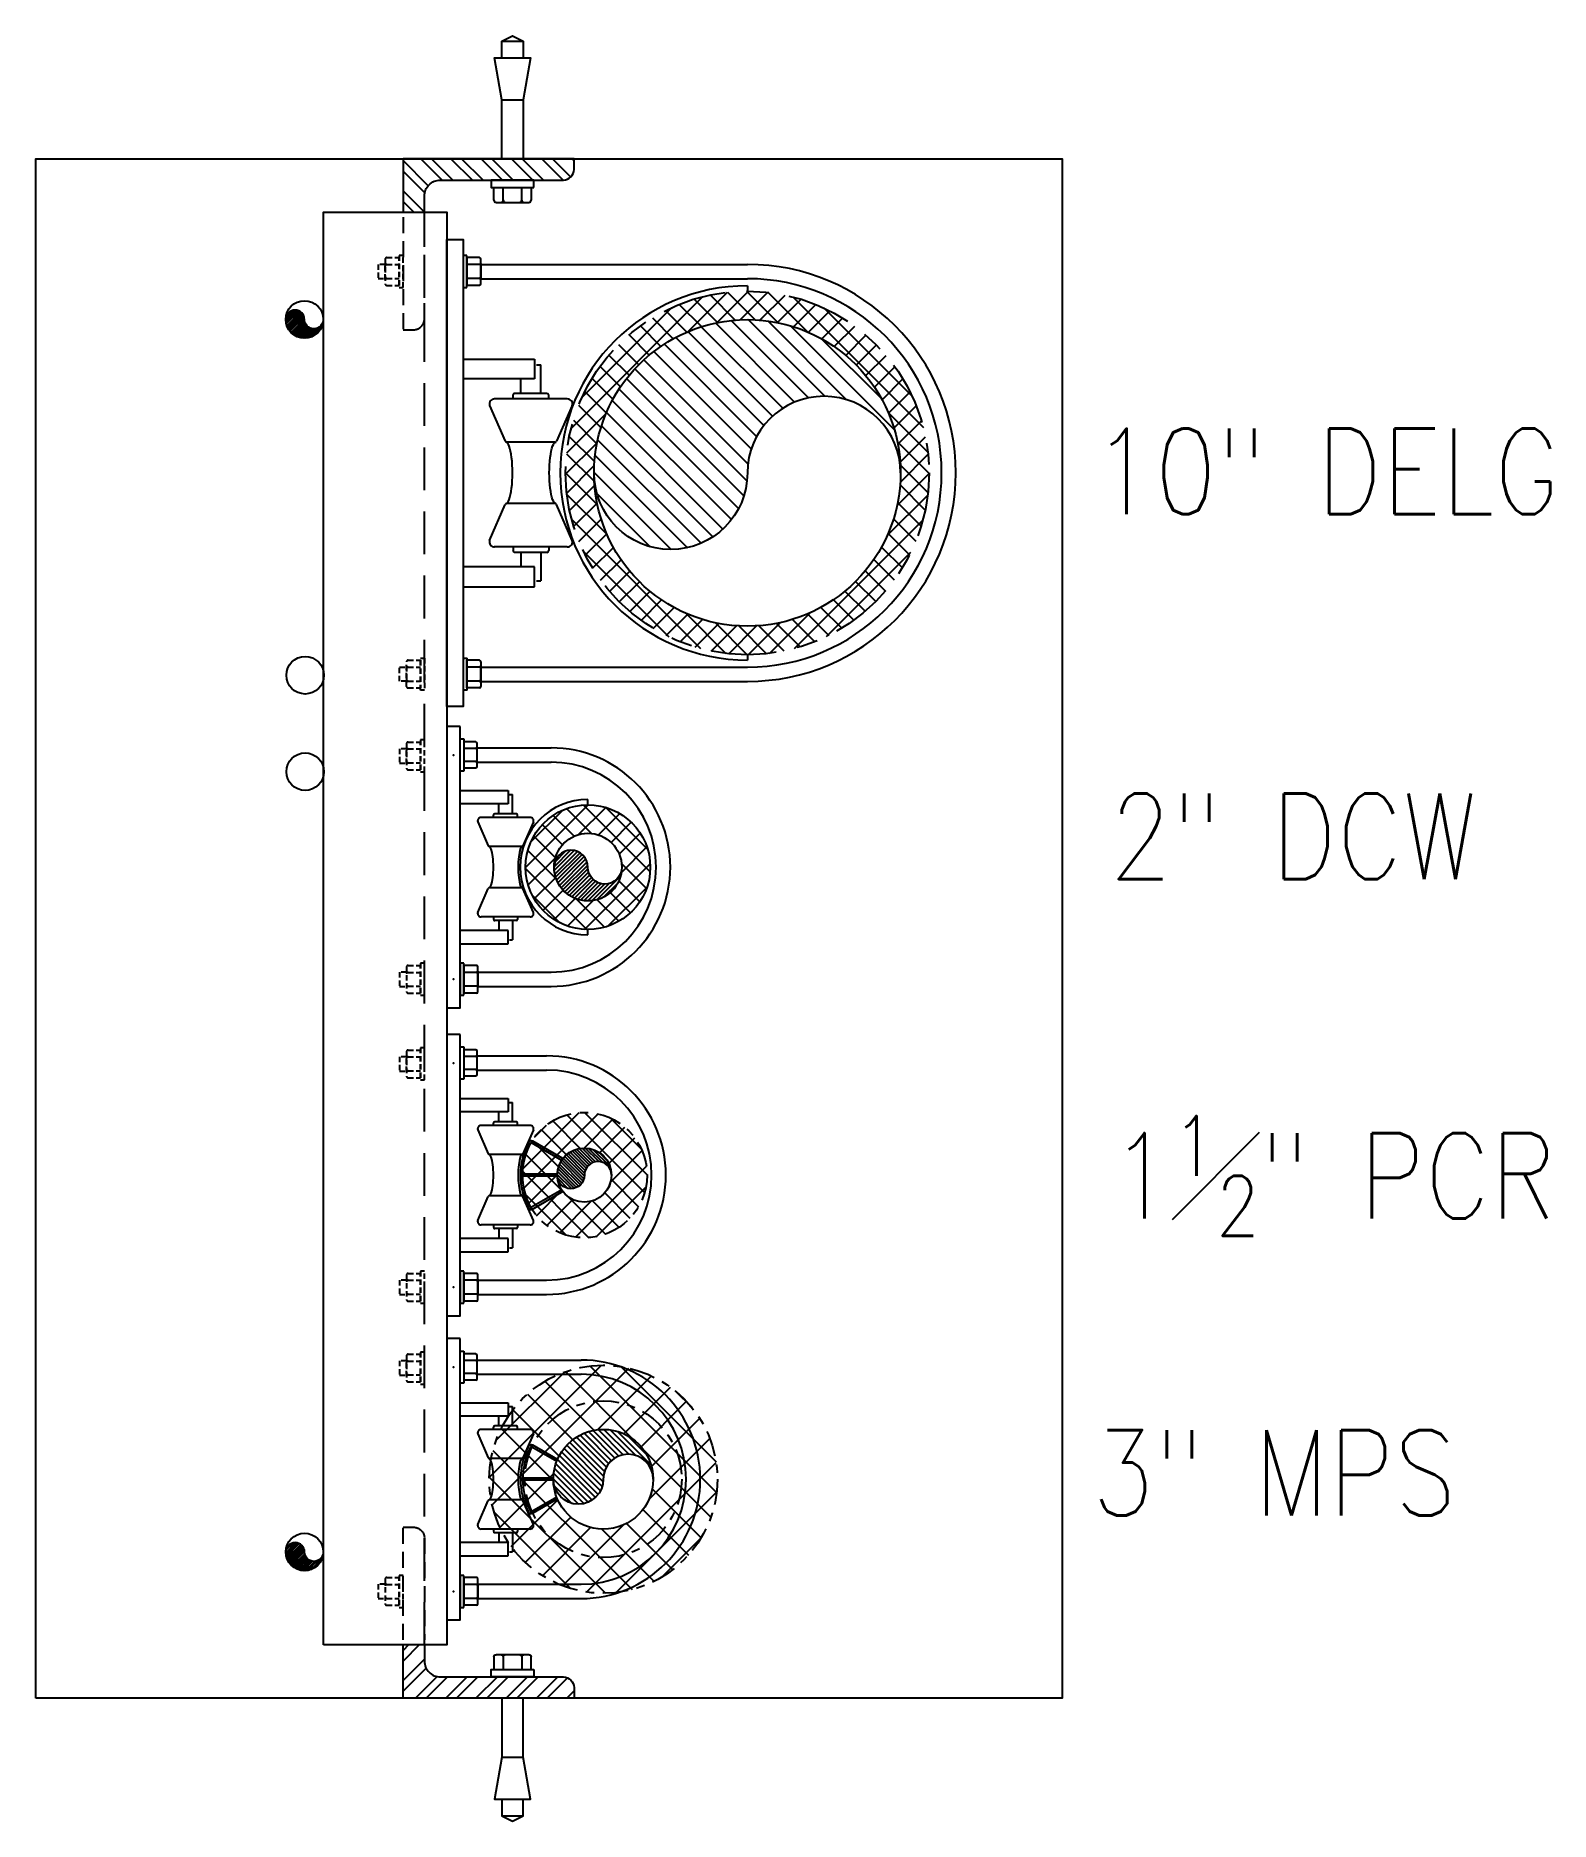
# Model space of a CAD drawing. Header units: inches. Extents: x 414 to 3373, y -413 to 990.
# Drawn here: x 2984.8 to 3037.9, y 361 to 423.7 of the extents above; entities that cross this region are included whole.
import ezdxf

# ---------------------------------------------------------------- set-up
doc = ezdxf.new("R2010")
doc.units = ezdxf.units.IN
doc.header["$LTSCALE"] = 48
doc.header["$MEASUREMENT"] = 0
for name, pattern in [('COLDW', [0.5625, 0.1875, -0.0625, 0.0625, -0.0625, 0.1875]), ('HIDDEN16', [0.023438, 0.015625, -0.007812]), ('HIDDEN8', [0.046875, 0.03125, -0.015625])]:
    doc.linetypes.add(name, pattern=pattern)
for name, color, linetype in [('mu-exst-text', 253, 'Continuous'), ('MU-HDDN', 253, 'HIDDEN16'), ('MU-NEW-PIPE', 200, 'Continuous'), ('MU-PIPE', 201, 'Continuous'), ('MU-SPPT-PIPE', 12, 'Continuous'), ('MU-UTIL', 10, 'Continuous')]:
    doc.layers.add(name, color=color, linetype=linetype)
doc.styles.get("Standard").update_dxf_attribs({"font": 'romans.shx', "width": 0.85})

msp = doc.modelspace()

# ---------------------------------------------------------------- texts
at = {"layer": 'mu-exst-text', "char_height": 3, "width": 38.079745106, "attachment_point": 1}
for s, insert in [('10" DELG', (3021.80788986, 409.8869162)), ('\\A1;2" DCW', (3022.41279949, 397.08984643)), ('\\A1;1{\\H0.7x;\\S1#2;}" PCR', (3022.43447209, 385.77902017)), ('3" MPS', (3021.79918959, 374.76312844))]:
    msp.add_mtext(s, dxfattribs=dict(at, insert=insert))

# ---------------------------------------------------------------- blocks, each defined once
blk = doc.blocks.new('4_6 pipe roll')
for p, q in [((-1.747, 2.924), (-1.747, 1.202)), ((-1.592, 3.044), (-0.749, 2.672)), ((-0.725, 2.634), (-0.725, 1.491)), ((0.725, 2.634), (0.725, 1.491)), ((1.592, 3.044), (0.749, 2.672)), ((1.747, 2.924), (1.747, 1.202)), ((-2.688, 2.154), (-2.22, 2.154)), ((-2.688, 0.468), (-2.688, 2.154)), ((-1.876, 2.299), (-2.55, 2.299)), ((-2.55, 2.194), (-2.55, 2.299)), ((-2.22, 2.154), (-2.22, 0.468)), ((-1.876, 2.444), (-1.876, 1.682)), ((-1.747, 2.485), (-1.835, 2.485)), ((1.747, 2.485), (1.835, 2.485)), ((1.876, 2.444), (1.876, 1.682)), ((1.876, 2.299), (2.55, 2.299)), ((2.22, 2.154), (2.22, 0.468)), ((2.688, 2.154), (2.22, 2.154)), ((2.55, 2.194), (2.55, 2.299)), ((2.688, 0.468), (2.688, 2.154)), ((-1.876, 1.827), (-2.22, 1.827)), ((-1.747, 1.641), (-1.835, 1.641)), ((-1.592, 1.083), (-0.749, 1.455)), ((1.592, 1.083), (0.749, 1.455)), ((1.747, 1.641), (1.835, 1.641)), ((1.876, 1.827), (2.22, 1.827))]:
    blk.add_line(p, q)
at = {"flags": 128}
blk.add_lwpolyline([(-4.938, 0.468), (-4.938, 0), (4.938, 0), (4.938, 0.468)], close=True, dxfattribs=at)
for centre, radius, start, end in [((-1.624, 2.924), 0.123, 75.24565, 180), ((-0.766, 2.634), 0.0411, 0, 65.37954), ((0.766, 2.634), 0.0411, 114.62046, 180), ((1.624, 2.924), 0.123, 0, 104.75435), ((-1.835, 2.444), 0.0411, 90, 180), ((1.835, 2.444), 0.0411, 0, 90), ((-1.835, 1.682), 0.0411, 180, 270), ((-0.766, 1.492), 0.0411, 294.62046, 360), ((0.766, 1.492), 0.0411, 180, 245.37954), ((1.835, 1.682), 0.0411, 270, 0), ((-1.624, 1.202), 0.123, 180, 284.75435), ((1.624, 1.202), 0.123, 255.24565, 0)]:
    blk.add_arc(centre, radius, start, end)
blk.add_ellipse((0, 2.655), major_axis=(-0.725, 0), ratio=0.213035, start_param=0, end_param=3.141593)
at = {"extrusion": (0, 0, -1)}
blk.add_ellipse((0, 1.47), major_axis=(-0.725, 0), ratio=0.213035, start_param=0, end_param=3.141593, dxfattribs=at)
at = {"color": 8}
for p in [(-3.937, 0.234), (3.938, 0.234)]:
    blk.add_point(p, dxfattribs=at)
blk = doc.blocks.new('a_nut')
for p, q in [((0, 0.87), (0, -0.87)), ((0.78, 0.87), (0, 0.87)), ((0.78, 0.43), (0, 0.43)), ((0.88, -0.77), (0.88, 0.77)), ((0.78, -0.43), (0, -0.43)), ((0.78, -0.87), (0, -0.87))]:
    blk.add_line(p, q)
for centre, start, end in [((0.78, 0.77), 0, 90), ((0.78, 0.53), 270, 0), ((0.78, 0.34), 0, 90), ((0.78, -0.34), 270, 0), ((0.78, -0.53), 0, 90), ((0.78, -0.77), 270, 0)]:
    blk.add_arc(centre, 0.0938, start, end)
blk = doc.blocks.new('a_wash')
blk.add_lwpolyline([(-0.177, -1), (0, -1), (0, 1), (-0.177, 1)], close=True)
blk = doc.blocks.new('a_head')
for p, q in [((-0.594, 0.866), (0, 0.866)), ((0, 0.866), (0, -0.866)), ((-0.688, 0.772), (-0.688, -0.772)), ((-0.594, 0.433), (0, 0.433)), ((-0.594, -0.433), (0, -0.433)), ((0, -0.866), (-0.594, -0.866))]:
    blk.add_line(p, q)
for centre, start, end in [((-0.594, 0.772), 90, 180), ((-0.594, 0.527), 180, 270), ((-0.594, 0.339), 90, 180), ((-0.594, -0.339), 180, 270), ((-0.594, -0.527), 90, 180), ((-0.594, -0.772), 180, 270)]:
    blk.add_arc(centre, 0.0938, start, end)
blk = doc.blocks.new('l4x4x1-2hddn')
h = blk.add_hatch()
h.set_pattern_fill('STEEL', color=253, scale=4, style=0)
h.set_pattern_definition([(45, (-63.09926, -231.9893), (-0.3535534, 0.3535534), []), (45, (-63.09926, -231.7393), (-0.3535534, 0.3535534), [])])
edge = h.paths.add_edge_path()
edge.add_line((1.25, 0), (1.25, 0.5))
edge.add_line((1.25, 0.5), (0.875, 0.5))
edge.add_arc((0.875, 0.875), 0.375, 180, 270, ccw=False)
edge.add_line((0.5, 0.875), (0.5, 3.75))
edge.add_arc((0.25, 3.75), 0.25, 0, 90)
edge.add_line((0.25, 4), (0, 4))
edge.add_line((0, 4), (0, 0))
edge.add_line((0, 0), (1.25, 0))
at = {"color": 11}
blk.add_lwpolyline([(1.25, 0.5), (0.875, 0.5, -0.414214), (0.5, 0.875), (0.5, 3.75, 0.414214), (0.25, 4), (0, 4), (0, 0), (1.25, 0)], format="xyb", dxfattribs=at)
at = {"color": 14, "linetype": 'HIDDEN8', "ltscale": 0.25}
blk.add_lwpolyline([(1.365, 0), (4, 0), (4, 0.25, 0.414214), (3.75, 0.5), (1.365, 0.5)], format="xyb", dxfattribs=at)

# ---------------------------------------------------------------- hatches: boundary and pattern name
at = {"layer": 'MU-NEW-PIPE'}
h = msp.add_hatch(dxfattribs=at)
h.set_pattern_fill('_USER', color=251, scale=0.054792, angle=-45, style=0, pattern_type=0)
h.set_pattern_definition([(45, (2543.517546, -123.09887), (0.038743559, -0.038743559), [])])
edge = h.paths.add_edge_path()
edge.add_arc((2994.17988679, 413.71590598), 0.6575, 180, 360, ccw=False)
edge.add_arc((2993.85113679, 413.71590598), 0.32875, 0, 180, ccw=False)
edge.add_arc((2994.50863679, 413.71590598), 0.32875, 180, 360)
h = msp.add_hatch(dxfattribs=at)
h.set_pattern_fill('ANSI37', color=253, scale=4, angle=-90, style=0)
h.set_pattern_definition([(315, (3015.5804, -2979.47934), (0.35355339, 0.35355339), []), (45, (3015.5804, -2979.47934), (-0.35355339, 0.35355339), [])])
edge = h.paths.add_edge_path()
edge.add_arc((3003.9969489, 383.70393491), 2.2, -90, 270)
edge = h.paths.add_edge_path(flags=16)
edge.add_arc((3003.9969489, 383.70393491), 0.95, -90, 270)
h = msp.add_hatch(dxfattribs=at)
h.set_pattern_fill('_USER', color=252, scale=0.079167, angle=-45, style=0, pattern_type=0)
h.set_pattern_definition([(315, (3013.50231, -2979.3284), (0.0559792868, 0.0559792868), [])])
edge = h.paths.add_edge_path()
edge.add_arc((3003.9969489, 383.70393491), 0.95, 0, 180)
edge.add_arc((3003.5219489, 383.70393491), 0.475, 180, 360)
edge.add_arc((3004.4719489, 383.70393491), 0.475, 0.0000000001, 179.9999999999, ccw=False)
h = msp.add_hatch(dxfattribs=at)
h.set_pattern_fill('ANSI37', color=253, scale=6, angle=-90, style=0)
h.set_pattern_definition([(315, (3003.8528, -2989.18726), (0.53033009, 0.53033009), []), (45, (3003.8528, -2989.18726), (-0.53033009, 0.53033009), [])])
edge = h.paths.add_edge_path(flags=16)
edge.add_arc((3004.66066822, 373.03730214), 1.75, -90, 270)
edge = h.paths.add_edge_path()
edge.add_arc((3004.66066822, 373.03730214), 4, -90, 270)
h = msp.add_hatch(dxfattribs=at)
h.set_pattern_fill('_USER', color=252, scale=0.145833, angle=-45, style=0, pattern_type=0)
h.set_pattern_definition([(315, (3003.8528, -2989.18726), (0.103119739, 0.103119739), [])])
edge = h.paths.add_edge_path()
edge.add_arc((3004.66066822, 373.03730214), 1.75, 0, 180)
edge.add_arc((3003.78566822, 373.03730214), 0.875, 180, 360)
edge.add_arc((3005.53566822, 373.03730214), 0.875, 0, 180, ccw=False)
h = msp.add_hatch(dxfattribs=at)
h.set_pattern_fill('_USER', color=251, scale=0.054792, angle=-45, style=0, pattern_type=0)
h.set_pattern_definition([(45, (2543.51975, -166.32859), (0.038743559, -0.038743559), [])])
edge = h.paths.add_edge_path()
edge.add_arc((2994.18208893, 370.48618749), 0.6575, 180, 360, ccw=False)
edge.add_arc((2993.85333893, 370.48618749), 0.32875, 0, 180, ccw=False)
edge.add_arc((2994.51083893, 370.48618749), 0.32875, 180, 360)
at = {"layer": 'MU-PIPE'}
h = msp.add_hatch(dxfattribs=at)
h.set_pattern_fill('ANSI37', color=253, scale=4, angle=-90, style=0)
h.set_pattern_definition([(315, (2368.7305, 1824.9968), (0.35355339, 0.35355339), []), (45, (2368.7305, 1824.9968), (-0.35355339, 0.35355339), [])])
edge = h.paths.add_edge_path(flags=16)
edge.add_arc((3009.71338223, 408.33253117), 5.375, -90, 270)
edge = h.paths.add_edge_path()
edge.add_arc((3009.71338223, 408.33253117), 6.375, -90, 270)
h = msp.add_hatch(dxfattribs=at)
h.set_pattern_fill('_USER', color=252, scale=0.447917, angle=-45, style=0, pattern_type=0)
h.set_pattern_definition([(315, (2368.7305, 1824.9968), (0.31672491, 0.31672491), [])])
edge = h.paths.add_edge_path()
edge.add_arc((3009.71338223, 408.33253117), 5.375, 0, 180)
edge.add_arc((3007.02588223, 408.33253117), 2.6875, 180, 360)
edge.add_arc((3012.40088223, 408.33253117), 2.6875, 0, 180, ccw=False)
h = msp.add_hatch(dxfattribs=at)
h.set_pattern_fill('ANSI37', color=253, scale=4, angle=-90, style=0)
h.set_pattern_definition([(45, (2546.5393, -128.07225), (0.3535534, -0.3535534), []), (315, (2546.5393, -128.07225), (-0.3535534, -0.3535534), [])])
edge = h.paths.add_edge_path()
edge.add_arc((3004.12067334, 394.50586883), 2.1875, 90, 450, ccw=False)
edge = h.paths.add_edge_path(flags=16)
edge.add_arc((3004.12067334, 394.50586883), 1.1875, 90, 450, ccw=False)
h = msp.add_hatch(dxfattribs=at)
h.set_pattern_fill('_USER', color=252, scale=0.098958, angle=-45, style=0, pattern_type=0)
h.set_pattern_definition([(45, (2546.53928, -128.07225), (0.069974109, -0.069974109), [])])
edge = h.paths.add_edge_path()
edge.add_arc((3004.12067334, 394.50586883), 1.1875, 180, 360, ccw=False)
edge.add_arc((3003.52692334, 394.50586883), 0.59375, 0, 180, ccw=False)
edge.add_arc((3004.71442334, 394.50586883), 0.59375, 180, 360)

# ---------------------------------------------------------------- linework, layer by layer
for p, q in [((3001.10144517, 423.47876931), (3001.85144517, 423.47876931)), ((2999.87981914, 415.95865315), (2999.74727081, 415.95865315)), ((2999.74727081, 415.95865315), (2999.74727081, 414.83536216)), ((2999.87981914, 414.83536216), (2999.87981914, 415.95865315)), ((2999.87981914, 415.88340692), (2999.87981914, 414.91060839)), ((3000.31860468, 415.88340692), (2999.87981914, 415.88340692)), ((3000.37125895, 414.96326266), (3000.37125895, 415.83075266)), ((3000.31860468, 415.64020729), (2999.87981914, 415.64020729)), ((3000.37125895, 415.6778304), (3000.37125895, 415.11618491)), ((2999.74727081, 414.83536216), (2999.87981914, 414.83536216)), ((3000.31860468, 415.15380802), (2999.87981914, 415.15380802)), ((3000.31860468, 414.91060839), (2999.87981914, 414.91060839)), ((2999.75586339, 401.83708193), (2999.88841173, 401.83708193)), ((2999.75586339, 400.71379095), (2999.75586339, 401.83708193)), ((2999.87981914, 401.83708193), (2999.87981914, 400.71379095)), ((2999.87981914, 400.78903718), (2999.87981914, 401.76183571)), ((3000.31860468, 401.76183571), (2999.87981914, 401.76183571)), ((3000.31860468, 401.51863607), (2999.87981914, 401.51863607)), ((3000.37125895, 401.70918144), (3000.37125895, 400.84169144)), ((3000.37125895, 400.9946137), (3000.37125895, 401.55625919)), ((3000.31860468, 401.03223681), (2999.87981914, 401.03223681)), ((2999.88841173, 400.71379095), (2999.75586339, 400.71379095)), ((3000.31860468, 400.78903718), (2999.87981914, 400.78903718)), ((2999.64181659, 399.00027797), (2999.77436493, 399.00027797)), ((2999.64181659, 397.87698698), (2999.64181659, 399.00027797)), ((2999.77436493, 399.00027797), (2999.77436493, 397.87698698)), ((3000.26580473, 398.68833176), (3002.83015915, 398.68833176)), ((2999.77436493, 397.87698698), (2999.64181659, 397.87698698)), ((3000.26580473, 398.1889332), (3002.83015915, 398.1889332)), ((2999.77436493, 391.13475068), (2999.64181659, 391.13475068)), ((2999.64181659, 391.13475068), (2999.64181659, 390.0114597)), ((2999.77436493, 390.0114597), (2999.77436493, 391.13475068)), ((2999.77436493, 391.05950445), (2999.77436493, 390.08670592)), ((3000.21315047, 391.05950445), (2999.77436493, 391.05950445)), ((3000.21315047, 390.81630482), (2999.77436493, 390.81630482)), ((3000.26580473, 390.13936019), (3000.26580473, 391.00685019)), ((3000.26580473, 390.85392793), (3000.26580473, 390.29228244)), ((3000.26580473, 390.82280447), (3002.83015915, 390.82280447)), ((3000.21315047, 390.32990555), (2999.77436493, 390.32990555)), ((3000.26580473, 390.32340591), (3002.83015915, 390.32340591)), ((2999.64181659, 390.0114597), (2999.77436493, 390.0114597)), ((3000.21315047, 390.08670592), (2999.77436493, 390.08670592)), ((2999.64181659, 388.19834405), (2999.77436493, 388.19834405)), ((2999.64181659, 387.07505306), (2999.64181659, 388.19834405)), ((2999.77436493, 388.19834405), (2999.77436493, 387.07505306)), ((3000.26580473, 387.88639783), (3002.67189321, 387.88639783)), ((2999.77436493, 387.07505306), (2999.64181659, 387.07505306)), ((3000.26580473, 387.38699928), (3002.67189321, 387.38699928)), ((2999.77436493, 380.33281676), (2999.64181659, 380.33281676)), ((2999.64181659, 380.33281676), (2999.64181659, 379.20952577)), ((2999.77436493, 379.20952577), (2999.77436493, 380.33281676)), ((2999.77436493, 380.25757053), (2999.77436493, 379.284772)), ((3000.21315047, 380.25757053), (2999.77436493, 380.25757053)), ((3000.26580473, 379.33742627), (3000.26580473, 380.20491626)), ((3000.21315047, 380.0143709), (2999.77436493, 380.0143709)), ((3000.21315047, 379.52797163), (2999.77436493, 379.52797163)), ((3000.26580473, 380.05199401), (3000.26580473, 379.49034852)), ((3000.26580473, 380.02087055), (3002.67189321, 380.02087055)), ((3000.26580473, 379.52147199), (3002.67189321, 379.52147199)), ((2999.64181659, 379.20952577), (2999.77436493, 379.20952577)), ((3000.21315047, 379.284772), (2999.77436493, 379.284772)), ((2999.64181659, 377.53112234), (2999.77436493, 377.53112234)), ((2999.64181659, 376.40783136), (2999.64181659, 377.53112234)), ((2999.77436493, 377.53112234), (2999.77436493, 376.40783136)), ((3000.26580473, 377.21917613), (3003.88089006, 377.21917613)), ((2999.77436493, 376.40783136), (2999.64181659, 376.40783136)), ((3000.26580473, 376.71977757), (3003.88089006, 376.71977757)), ((2999.77436493, 369.66559505), (2999.64181659, 369.66559505)), ((2999.64181659, 369.66559505), (2999.64181659, 368.54230407)), ((2999.77436493, 368.54230407), (2999.77436493, 369.66559505)), ((2999.77436493, 369.59034882), (2999.77436493, 368.61755029)), ((3000.21315047, 369.59034882), (2999.77436493, 369.59034882)), ((3000.26580473, 368.67020456), (3000.26580473, 369.53769456)), ((3000.21315047, 369.34714919), (2999.77436493, 369.34714919)), ((3000.26580473, 369.3847723), (3000.26580473, 368.82312681)), ((3000.26580473, 369.35364884), (3003.88089006, 369.35364884)), ((2999.64181659, 368.54230407), (2999.77436493, 368.54230407)), ((3000.21315047, 368.86074993), (2999.77436493, 368.86074993)), ((3000.21315047, 368.61755029), (2999.77436493, 368.61755029)), ((3000.26580473, 368.85425028), (3003.88089006, 368.85425028)), ((3001.10144517, 361.22876931), (3001.85144517, 361.22876931))]:
    msp.add_line(p, q)
at = {"color": 12, "linetype": 'HIDDEN8'}
msp.add_line((2998.38576169, 367.22876931), (2998.38576169, 417.47876931), dxfattribs=at)
at = {"color": 254}
for p, q in [((3000.37125895, 415.64503117), (3009.71338223, 415.64503117)), ((3000.37125895, 415.14503117), (3009.71338223, 415.14503117)), ((3000.37125895, 401.52003117), (3009.71338223, 401.52003117)), ((3000.37125895, 401.02003117), (3009.71338223, 401.02003117))]:
    msp.add_line(p, q, dxfattribs=at)
for points in [[(3001.10144517, 422.91626931), (3001.10144517, 423.47876931), (3001.47644517, 423.66626931), (3001.85144517, 423.47876931), (3001.85144517, 422.91626931)], [(3001.10144517, 421.41626931), (3000.8409729, 422.89348094), (3002.11191744, 422.89348094), (3001.85144517, 421.41626931)], [(3001.10144517, 363.29126931), (3000.8409729, 361.81405768), (3002.11191744, 361.81405768), (3001.85144517, 363.29126931)], [(3001.10144517, 361.79126931), (3001.10144517, 361.22876931), (3001.47644517, 361.04126931), (3001.85144517, 361.22876931), (3001.85144517, 361.79126931)]]:
    msp.add_lwpolyline(points)
for points in [[(3001.10144517, 419.35376931), (3001.10144517, 421.41626931), (3001.85144517, 421.41626931), (3001.85144517, 419.35376931)], [(3001.10144517, 365.35376931), (3001.10144517, 363.29126931), (3001.85144517, 363.29126931), (3001.85144517, 365.35376931)]]:
    msp.add_lwpolyline(points, close=True)
at = {"color": 11}
msp.add_lwpolyline([(2994.84576169, 367.22876931), (2994.84576169, 417.47876931), (2999.17476169, 417.47876931), (2999.17476169, 367.22876931)], close=True, dxfattribs=at)
for centre, radius, start, end in [((3000.31860468, 415.83075266), 0.05265426, 0, 90), ((3000.31860468, 415.69286155), 0.05265426, 270, 0), ((3000.31860468, 415.58755302), 0.05265426, 0, 90), ((3000.31860468, 415.20646229), 0.05265426, 270, 0), ((3000.31860468, 415.10115376), 0.05265426, 0, 90), ((3000.31860468, 414.96326266), 0.05265426, 270, 0), ((3000.31860468, 401.70918144), 0.05265426, 0, 90), ((3000.31860468, 401.57129034), 0.05265426, 270, 0), ((3000.31860468, 401.46598181), 0.05265426, 0, 90), ((3000.31860468, 401.08489108), 0.05265426, 270, 0), ((3000.31860468, 400.97958255), 0.05265426, 0, 90), ((3000.31860468, 400.84169144), 0.05265426, 270, 0), ((3002.83015915, 394.50586883), 4.18246292, 270, 90), ((3002.83015915, 394.50586883), 3.68306437, 270, 90), ((3000.21315047, 391.00685019), 0.05265426, 0, 90), ((3000.21315047, 390.86895908), 0.05265426, 270, 0), ((3000.21315047, 390.76365055), 0.05265426, 0, 90), ((3000.21315047, 390.38255982), 0.05265426, 270, 0), ((3000.21315047, 390.27725129), 0.05265426, 0, 90), ((3000.21315047, 390.13936019), 0.05265426, 270, 0), ((3002.67189321, 383.70393491), 4.18246292, 270, 90), ((3002.67189321, 383.70393491), 3.68306437, 270, 90), ((3000.21315047, 380.20491626), 0.05265426, 0, 90), ((3000.21315047, 380.06702516), 0.05265426, 270, 0), ((3000.21315047, 379.96171663), 0.05265426, 0, 90), ((3000.21315047, 379.5806259), 0.05265426, 270, 0), ((3000.21315047, 379.47531737), 0.05265426, 0, 90), ((3000.21315047, 379.33742627), 0.05265426, 270, 0), ((3003.88089006, 373.0367132), 4.18246292, 270, 90), ((3003.88089006, 373.0367132), 3.68306437, 270, 90), ((3000.21315047, 369.53769456), 0.05265426, 0, 90), ((3000.21315047, 369.39980345), 0.05265426, 270, 0), ((3000.21315047, 369.29449492), 0.05265426, 0, 90), ((3000.21315047, 368.91340419), 0.05265426, 270, 0), ((3000.21315047, 368.80809566), 0.05265426, 0, 90), ((3000.21315047, 368.67020456), 0.05265426, 270, 0)]:
    msp.add_arc(centre, radius, start, end)
at = {"layer": 'MU-HDDN', "ltscale": 0.25}
for p, q in [((2997.01177355, 415.83075266), (2997.01177355, 414.96326266)), ((2997.06442782, 415.88340692), (2997.50321336, 415.88340692)), ((2997.50321336, 415.95865315), (2997.50321336, 414.83536216)), ((2997.63576169, 415.95865315), (2997.50321336, 415.95865315)), ((2997.50321336, 414.91060839), (2997.50321336, 415.88340692)), ((2997.63576169, 414.83536216), (2997.63576169, 415.95865315)), ((2997.01177355, 415.64661799), (2996.76605365, 415.64661799)), ((2996.76605365, 415.64661799), (2996.76605365, 415.14739732)), ((2997.01177355, 415.11618491), (2997.01177355, 415.6778304)), ((2997.06442782, 415.64020729), (2997.50321336, 415.64020729)), ((2997.63576169, 414.83536216), (2997.63576169, 415.62811266)), ((2996.76605365, 415.14739732), (2997.01177355, 415.14739732)), ((2997.06442782, 415.15380802), (2997.50321336, 415.15380802)), ((2997.06442782, 414.91060839), (2997.50321336, 414.91060839)), ((2997.50321336, 414.83536216), (2997.63576169, 414.83536216)), ((2997.51605365, 401.02582611), (2997.51605365, 401.52504678)), ((2997.51605365, 401.52504678), (2997.76177355, 401.52504678)), ((2997.76177355, 400.84169144), (2997.76177355, 401.70918144)), ((2997.76177355, 401.55625919), (2997.76177355, 400.9946137)), ((2997.81442782, 401.76183571), (2998.25321336, 401.76183571)), ((2997.81442782, 401.51863607), (2998.25321336, 401.51863607)), ((2998.25321336, 400.71379095), (2998.25321336, 401.83708193)), ((2998.25321336, 401.83708193), (2998.38576169, 401.83708193)), ((2998.25321336, 401.76183571), (2998.25321336, 400.78903718)), ((2998.38576169, 401.83708193), (2998.38576169, 400.71379095)), ((2998.38576169, 401.83708193), (2998.38576169, 401.04433143)), ((2997.76177355, 401.02582611), (2997.51605365, 401.02582611)), ((2997.81442782, 401.03223681), (2998.25321336, 401.03223681)), ((2997.81442782, 400.78903718), (2998.25321336, 400.78903718)), ((2998.38576169, 400.71379095), (2998.25321336, 400.71379095)), ((2998.25321336, 398.96884463), (2998.25321336, 397.84555364)), ((2998.38576169, 398.96884463), (2998.25321336, 398.96884463)), ((2998.38576169, 397.84555364), (2998.38576169, 398.96884463)), ((2997.76177355, 398.65680947), (2997.51605365, 398.65680947)), ((2997.51605365, 398.65680947), (2997.51605365, 398.1575888)), ((2997.76177355, 398.84094413), (2997.76177355, 397.97345414)), ((2997.76177355, 398.12637639), (2997.76177355, 398.68802188)), ((2997.81442782, 398.8935984), (2998.25321336, 398.8935984)), ((2997.81442782, 398.65039877), (2998.25321336, 398.65039877)), ((2998.25321336, 397.92079987), (2998.25321336, 398.8935984)), ((2998.38576169, 397.84555364), (2998.38576169, 398.63830414)), ((2997.51605365, 398.1575888), (2997.76177355, 398.1575888)), ((2997.81442782, 398.1639995), (2998.25321336, 398.1639995)), ((2997.81442782, 397.92079987), (2998.25321336, 397.92079987)), ((2998.25321336, 397.84555364), (2998.38576169, 397.84555364)), ((2997.76177355, 390.82271552), (2997.51605365, 390.82271552)), ((2997.51605365, 390.82271552), (2997.51605365, 390.32349485)), ((2997.76177355, 391.00685019), (2997.76177355, 390.13936019)), ((2997.81442782, 391.05950445), (2998.25321336, 391.05950445)), ((2997.81442782, 390.81630482), (2998.25321336, 390.81630482)), ((2998.25321336, 391.13475068), (2998.25321336, 390.0114597)), ((2998.38576169, 391.13475068), (2998.25321336, 391.13475068)), ((2998.25321336, 390.08670592), (2998.25321336, 391.05950445)), ((2998.38576169, 390.0114597), (2998.38576169, 391.13475068)), ((2998.38576169, 390.0114597), (2998.38576169, 390.8042102)), ((2997.51605365, 390.32349485), (2997.76177355, 390.32349485)), ((2997.81442782, 390.32990555), (2998.25321336, 390.32990555)), ((2997.81442782, 390.08670592), (2998.25321336, 390.08670592)), ((2998.25321336, 390.0114597), (2998.38576169, 390.0114597)), ((2997.76177355, 387.85487555), (2997.51605365, 387.85487555)), ((2997.51605365, 387.85487555), (2997.51605365, 387.35565488)), ((2997.76177355, 388.03901021), (2997.76177355, 387.17152021)), ((2997.76177355, 387.32444247), (2997.76177355, 387.88608796)), ((2997.81442782, 388.09166448), (2998.25321336, 388.09166448)), ((2997.81442782, 387.84846485), (2998.25321336, 387.84846485)), ((2998.25321336, 388.16691071), (2998.25321336, 387.04361972)), ((2998.38576169, 388.16691071), (2998.25321336, 388.16691071)), ((2998.25321336, 387.11886595), (2998.25321336, 388.09166448)), ((2998.38576169, 387.04361972), (2998.38576169, 388.16691071)), ((2998.38576169, 387.04361972), (2998.38576169, 387.83637022)), ((2997.51605365, 387.35565488), (2997.76177355, 387.35565488)), ((2997.81442782, 387.36206558), (2998.25321336, 387.36206558)), ((2997.81442782, 387.11886595), (2998.25321336, 387.11886595)), ((2998.25321336, 387.04361972), (2998.38576169, 387.04361972)), ((2997.76177355, 380.20491626), (2997.76177355, 379.33742627)), ((2997.81442782, 380.25757053), (2998.25321336, 380.25757053)), ((2998.25321336, 380.33281676), (2998.25321336, 379.20952577)), ((2998.38576169, 380.33281676), (2998.25321336, 380.33281676)), ((2998.25321336, 379.284772), (2998.25321336, 380.25757053)), ((2998.38576169, 379.20952577), (2998.38576169, 380.33281676)), ((2997.76177355, 380.0207816), (2997.51605365, 380.0207816)), ((2997.51605365, 380.0207816), (2997.51605365, 379.52156093)), ((2997.51605365, 379.52156093), (2997.76177355, 379.52156093)), ((2997.81442782, 380.0143709), (2998.25321336, 380.0143709)), ((2997.81442782, 379.52797163), (2998.25321336, 379.52797163)), ((2998.38576169, 379.20952577), (2998.38576169, 380.00227627)), ((2997.81442782, 379.284772), (2998.25321336, 379.284772)), ((2998.25321336, 379.20952577), (2998.38576169, 379.20952577)), ((2997.76177355, 377.18765384), (2997.51605365, 377.18765384)), ((2997.51605365, 377.18765384), (2997.51605365, 376.68843317)), ((2997.76177355, 377.3717885), (2997.76177355, 376.50429851)), ((2997.76177355, 376.65722076), (2997.76177355, 377.21886625)), ((2997.81442782, 377.42444277), (2998.25321336, 377.42444277)), ((2997.81442782, 377.18124314), (2998.25321336, 377.18124314)), ((2998.25321336, 377.499689), (2998.25321336, 376.37639801)), ((2998.38576169, 377.499689), (2998.25321336, 377.499689)), ((2998.25321336, 376.45164424), (2998.25321336, 377.42444277)), ((2998.38576169, 376.37639801), (2998.38576169, 377.499689)), ((2998.38576169, 376.37639801), (2998.38576169, 377.16914851)), ((2997.51605365, 376.68843317), (2997.76177355, 376.68843317)), ((2997.81442782, 376.69484387), (2998.25321336, 376.69484387)), ((2997.81442782, 376.45164424), (2998.25321336, 376.45164424)), ((2998.25321336, 376.37639801), (2998.38576169, 376.37639801)), ((2997.01177355, 369.53769456), (2997.01177355, 368.67020456)), ((2997.06442782, 369.59034882), (2997.50321336, 369.59034882)), ((2997.50321336, 369.66559505), (2997.50321336, 368.54230407)), ((2997.63576169, 369.66559505), (2997.50321336, 369.66559505)), ((2997.50321336, 368.61755029), (2997.50321336, 369.59034882)), ((2997.63576169, 368.54230407), (2997.63576169, 369.66559505)), ((2997.01177355, 369.35355989), (2996.76605365, 369.35355989)), ((2996.76605365, 369.35355989), (2996.76605365, 368.85433922)), ((2997.06442782, 369.34714919), (2997.50321336, 369.34714919)), ((2997.63576169, 368.54230407), (2997.63576169, 369.33505457)), ((2996.76605365, 368.85433922), (2997.01177355, 368.85433922)), ((2997.06442782, 368.86074993), (2997.50321336, 368.86074993)), ((2997.06442782, 368.61755029), (2997.50321336, 368.61755029)), ((2997.50321336, 368.54230407), (2997.63576169, 368.54230407))]:
    msp.add_line(p, q, dxfattribs=at)
for centre, start, end in [((2997.06442782, 415.83075266), 90, 180), ((2997.06442782, 415.69286155), 180, 270), ((2997.06442782, 415.58755302), 90, 180), ((2997.06442782, 415.20646229), 180, 270), ((2997.06442782, 415.10115376), 90, 180), ((2997.06442782, 414.96326266), 180, 270), ((2997.81442782, 401.70918144), 90, 180), ((2997.81442782, 401.57129034), 180, 270), ((2997.81442782, 401.46598181), 90, 180), ((2997.81442782, 401.08489108), 180, 270), ((2997.81442782, 400.97958255), 90, 180), ((2997.81442782, 400.84169144), 180, 270), ((2997.81442782, 398.84094413), 90, 180), ((2997.81442782, 398.70305303), 180, 270), ((2997.81442782, 398.5977445), 90, 180), ((2997.81442782, 398.21665377), 180, 270), ((2997.81442782, 398.11134524), 90, 180), ((2997.81442782, 397.97345414), 180, 270), ((2997.81442782, 391.00685019), 90, 180), ((2997.81442782, 390.86895908), 180, 270), ((2997.81442782, 390.76365055), 90, 180), ((2997.81442782, 390.38255982), 180, 270), ((2997.81442782, 390.27725129), 90, 180), ((2997.81442782, 390.13936019), 180, 270), ((2997.81442782, 388.03901021), 90, 180), ((2997.81442782, 387.90111911), 180, 270), ((2997.81442782, 387.79581058), 90, 180), ((2997.81442782, 387.41471985), 180, 270), ((2997.81442782, 387.30941132), 90, 180), ((2997.81442782, 387.17152021), 180, 270), ((2997.81442782, 380.20491626), 90, 180), ((2997.81442782, 380.06702516), 180, 270), ((2997.81442782, 379.96171663), 90, 180), ((2997.81442782, 379.5806259), 180, 270), ((2997.81442782, 379.47531737), 90, 180), ((2997.81442782, 379.33742627), 180, 270), ((2997.81442782, 377.3717885), 90, 180), ((2997.81442782, 377.2338974), 180, 270), ((2997.81442782, 377.12858887), 90, 180), ((2997.81442782, 376.74749814), 180, 270), ((2997.81442782, 376.64218961), 90, 180), ((2997.81442782, 376.50429851), 180, 270), ((2997.06442782, 369.53769456), 90, 180), ((2997.06442782, 369.39980345), 180, 270), ((2997.06442782, 369.29449492), 90, 180), ((2997.06442782, 368.91340419), 180, 270), ((2997.06442782, 368.80809566), 90, 180), ((2997.06442782, 368.67020456), 180, 270)]:
    msp.add_arc(centre, 0.05265426, start, end, dxfattribs=at)
at = {"layer": 'MU-NEW-PIPE'}
for points in [[(2994.83738679, 413.71590598, -1), (2994.17988679, 413.71590598, 1), (2993.52238679, 413.71590598, 1)], [(3004.9469489, 383.70393491, 1), (3003.9969489, 383.70393491, -1), (3003.0469489, 383.70393491, -1)], [(3006.41066822, 373.03730214, 1), (3004.66066822, 373.03730214, -1), (3002.91066822, 373.03730214, -1)], [(2994.83958893, 370.48618749, -1), (2994.18208893, 370.48618749, 1), (2993.52458893, 370.48618749, 1)]]:
    msp.add_lwpolyline(points, format="xyb", dxfattribs=at)
for centre, radius in [((2994.17988679, 413.71590598), 0.6575), ((2994.20349141, 401.23572951), 0.6575), ((2994.20349141, 397.85410156), 0.6575), ((3003.9969489, 383.70393491), 0.95), ((3004.66066822, 373.03730214), 1.75), ((2994.18208893, 370.48618749), 0.6575)]:
    msp.add_circle(centre, radius, dxfattribs=at)
at = {"layer": 'MU-NEW-PIPE', "color": 254, "linetype": 'COLDW', "ltscale": 0.1}
for centre, radius in [((3003.9969489, 383.70393491), 2.2), ((3004.66066822, 373.03730214), 4), ((3004.66066822, 373.03730214), 2.75)]:
    msp.add_circle(centre, radius, dxfattribs=at)
at = {"layer": 'MU-PIPE', "color": 253}
for p, q in [((3009.71338223, 414.89503117), (3009.71338223, 414.70753117)), ((3009.71338223, 401.95753117), (3009.71338223, 401.77003117)), ((3004.12067334, 396.69336883), (3004.12067334, 396.88086883)), ((3004.12067334, 392.13086883), (3004.12067334, 392.31836883))]:
    msp.add_line(p, q, dxfattribs=at)
at = {"layer": 'MU-PIPE'}
for p, q in [((3003.20244201, 384.2226727), (3002.14712939, 384.83195773)), ((3003.24475366, 384.28232269), (3002.1835365, 384.8950167)), ((3003.04878392, 383.74017392), (3001.82589581, 383.74017392)), ((3003.04878392, 383.6676959), (3001.82589581, 383.6676959)), ((3003.20244201, 383.18519712), (3002.14712939, 382.5759121)), ((3003.24475366, 383.12554713), (3002.1835365, 382.51285312)), ((3003.02543391, 373.66060685), (3002.15225658, 374.16473602)), ((3003.0530561, 373.72873781), (3002.1886637, 374.22779499)), ((3002.91103138, 373.07295222), (3001.83102301, 373.07295222)), ((3002.91105578, 373.00047419), (3001.83102301, 373.00047419)), ((3003.02580217, 372.41303217), (3002.15225658, 371.90869039)), ((3003.0534622, 372.34492306), (3002.1886637, 371.84563141))]:
    msp.add_line(p, q, dxfattribs=at)
for points in [[(3015.08838223, 408.33253117, 1), (3009.71338223, 408.33253117, -1), (3004.33838223, 408.33253117, -1)], [(3005.30817334, 394.50586883, -1), (3004.12067334, 394.50586883, 1), (3002.93317334, 394.50586883, 1)]]:
    msp.add_lwpolyline(points, format="xyb", dxfattribs=at)
at = {"layer": 'MU-PIPE', "color": 253, "linetype": 'COLDW', "ltscale": 0.25}
msp.add_circle((3009.71338223, 408.33253117), 6.375, dxfattribs=at)
at = {"layer": 'MU-PIPE'}
for centre, radius in [((3009.71338223, 408.33253117), 5.375), ((3004.12067334, 394.50586883), 1.1875), ((3003.9969489, 383.70393491), 0.94885726)]:
    msp.add_circle(centre, radius, dxfattribs=at)
at = {"layer": 'MU-PIPE', "color": 253}
msp.add_circle((3004.12067334, 394.50586883), 2.1875, dxfattribs=at)
at = {"layer": 'MU-PIPE', "color": 254}
for radius in [7.3125, 6.8125]:
    msp.add_arc((3009.71338223, 408.33253117), radius, 270, 90, dxfattribs=at)
at = {"layer": 'MU-PIPE', "color": 253}
for centre, radius in [((3009.71338223, 408.33253117), 6.5625), ((3004.12067334, 394.50586883), 2.375)]:
    msp.add_arc(centre, radius, 90, 270, dxfattribs=at)
at = {"layer": 'MU-PIPE'}
for centre, radius, start, end in [((3004.24655068, 383.70393491), 2.4938875, 152.6251525543, 207.3748474457), ((3004.24655068, 383.70393491), 2.42092612, 152.6251525543, 207.3748474457), ((3002.12892583, 384.80042824), 0.10922135, 60, 152.6251525543), ((3002.12892583, 384.80042824), 0.03640712, 60, 152.6251525543), ((3002.12892583, 382.60744158), 0.10922135, 207.3748474457, 300), ((3002.12892583, 382.60744158), 0.03640712, 207.3748474457, 300), ((3004.25167788, 373.0367132), 2.4938875, 152.6251525543, 207.3748474457), ((3004.25167788, 373.0367132), 2.42092612, 152.6251525543, 207.3748474457), ((3002.13405302, 374.13320653), 0.10922135, 60, 152.6251525543), ((3002.13405302, 374.13320653), 0.03640712, 60, 152.6251525543), ((3002.13405302, 371.94021988), 0.10922135, 207.3748474457, 300), ((3002.13405302, 371.94021988), 0.03640712, 207.3748474457, 300)]:
    msp.add_arc(centre, radius, start, end, dxfattribs=at)
at = {"layer": 'MU-SPPT-PIPE', "color": 254}
for p, q in [((2999.74727081, 412.32583964), (3002.25306425, 412.32583964)), ((3002.25306425, 412.32583964), (3002.25306425, 411.63110959)), ((3002.31197186, 412.12149083), (3002.46817277, 412.12149083)), ((3002.46817277, 411.11979205), (3002.46817277, 412.12149083)), ((3002.25306425, 411.63110959), (2999.74727081, 411.63110959)), ((3001.76723292, 411.11979205), (3001.76723292, 411.63110959)), ((3003.39702482, 410.92831407), (3000.83838087, 410.92831407)), ((3001.50092854, 410.92831407), (3001.50092854, 411.0587138)), ((3002.68382586, 411.11979205), (3001.55157983, 411.11979205)), ((3002.74490411, 410.92831407), (3002.74490411, 411.0587138)), ((3000.67161497, 410.69841396), (3001.22422787, 409.44611286)), ((3003.57421768, 410.69841396), (3003.02160477, 409.44611286)), ((3002.96607931, 409.41048015), (3001.26743441, 409.41048015)), ((3000.67161497, 405.96773244), (3001.22422787, 407.22003354)), ((3002.96607931, 407.25566625), (3001.26743441, 407.25566625)), ((3003.57421768, 405.96773244), (3003.02160477, 407.22003354)), ((3003.39702482, 405.73783233), (3000.83838087, 405.73783233)), ((3001.50092854, 405.73783233), (3001.50092854, 405.6074326)), ((3002.68382586, 405.54635436), (3001.55157983, 405.54635436)), ((3001.76723292, 405.54635436), (3001.76723292, 405.03503681)), ((3002.46817277, 405.54635436), (3002.46817277, 404.54465557)), ((3002.74490411, 405.73783233), (3002.74490411, 405.6074326)), ((3002.25306425, 405.03503681), (2999.74727081, 405.03503681)), ((3002.25306425, 404.34030676), (3002.25306425, 405.03503681)), ((2999.74727081, 404.34030676), (3002.25306425, 404.34030676)), ((3002.31197186, 404.54465557), (3002.46817277, 404.54465557))]:
    msp.add_line(p, q, dxfattribs=at)
at = {"layer": 'MU-SPPT-PIPE', "color": 254, "flags": 128}
msp.add_lwpolyline([(2999.17476169, 400.13954196), (2999.17476169, 416.52044239), (2999.74727081, 416.52044239), (2999.74727081, 400.13954196), (2999.17476169, 400.13954196)], dxfattribs=at)
at = {"layer": 'MU-SPPT-PIPE', "color": 254}
for centre, radius, start, end in [((3000.84880782, 410.74507934), 0.18323473, 90, 194.7543511824), ((3001.55157983, 411.0587138), 0.06107824, 90, 180), ((3002.68382586, 411.0587138), 0.06107824, 0, 90), ((3003.39702482, 410.74507934), 0.18323473, 345.2456488176, 90), ((3001.27975333, 409.47155839), 0.06107824, 204.6204567162, 270), ((3002.96607931, 409.47155839), 0.06107824, 270, 335.3795432838), ((3001.27975333, 407.19458801), 0.06107824, 90, 155.3795432838), ((3002.96607931, 407.19458801), 0.06107824, 24.6204567162, 90), ((3000.84880782, 405.92106706), 0.18323473, 165.2456488176, 270), ((3003.39702482, 405.92106706), 0.18323473, 270, 14.7543511824), ((3001.55157983, 405.6074326), 0.06107824, 180, 270), ((3002.68382586, 405.6074326), 0.06107824, 270, 0)]:
    msp.add_arc(centre, radius, start, end, dxfattribs=at)
msp.add_ellipse((3001.24711575, 408.3330732), major_axis=(0, 1.07740695), ratio=0.213034566, start_param=3.1415926536, end_param=6.2831853072, dxfattribs=at)
at = {"layer": 'MU-SPPT-PIPE', "color": 254, "extrusion": (0, 0, -1)}
msp.add_ellipse((3002.99682493, 408.3330732), major_axis=(0, 1.07740695), ratio=0.213034566, start_param=3.1415926536, end_param=6.2831853072, dxfattribs=at)
at = {"layer": 'MU-UTIL'}
msp.add_lwpolyline([(2984.75433855, 365.35376931), (2984.75433855, 419.35376931), (3020.75433855, 419.35376931), (3020.75433855, 365.35376931)], close=True, dxfattribs=at)

# ---------------------------------------------------------------- block references
for name, p, xscale, yscale, zscale, rotation in [('l4x4x1-2hddn', (2997.63576169, 419.35376931), 1.5, 1.5, 1.5, 270), ('a_wash', (3001.47644517, 418.60376931), 1.5, 0.75, 1.5, 90), ('a_head', (3001.47644517, 418.33826931), 0.75, 0.75, 0.75, 90), ('4_6 pipe roll', (2999.17476169, 394.50586883), 0.9987971161644964, 0.9987971161644964, 0.9987971161644964, 270), ('4_6 pipe roll', (2999.17476169, 383.70393491), 0.9987971161644964, 0.9987971161644964, 0.9987971161644964, 270), ('4_6 pipe roll', (2999.17476169, 373.0367132), 0.9987971161644964, 0.9987971161644964, 0.9987971161644964, 270), ('l4x4x1-2hddn', (2997.63576169, 365.35376931), -1.5, 1.5, 1.5, 270), ('a_wash', (3001.47644517, 366.10376931), -1.5, 0.75, 1.5, 90), ('a_head', (3001.47644517, 366.36926931), -0.75, 0.75, 0.75, 90)]:
    msp.add_blockref(name, p, dxfattribs=dict(xscale=xscale, yscale=yscale, zscale=zscale, rotation=rotation))
at = {"xscale": 0.5310664088797239, "yscale": 0.5310664088797239, "zscale": 0.5310664088797239}
for p in [(2999.77436493, 398.43888012), (2999.77436493, 387.6369462), (2999.77436493, 376.96972449)]:
    msp.add_blockref('a_nut', p, dxfattribs=at)

msp.set_redraw_order([(e.dxf.handle, doc.entitydb.next_handle()) for e in msp.query("TEXT MTEXT ATTDEF DIMENSION ARC_DIMENSION")])  # texts and dimensions are drawn at this point

doc.saveas('drawing.dxf')
